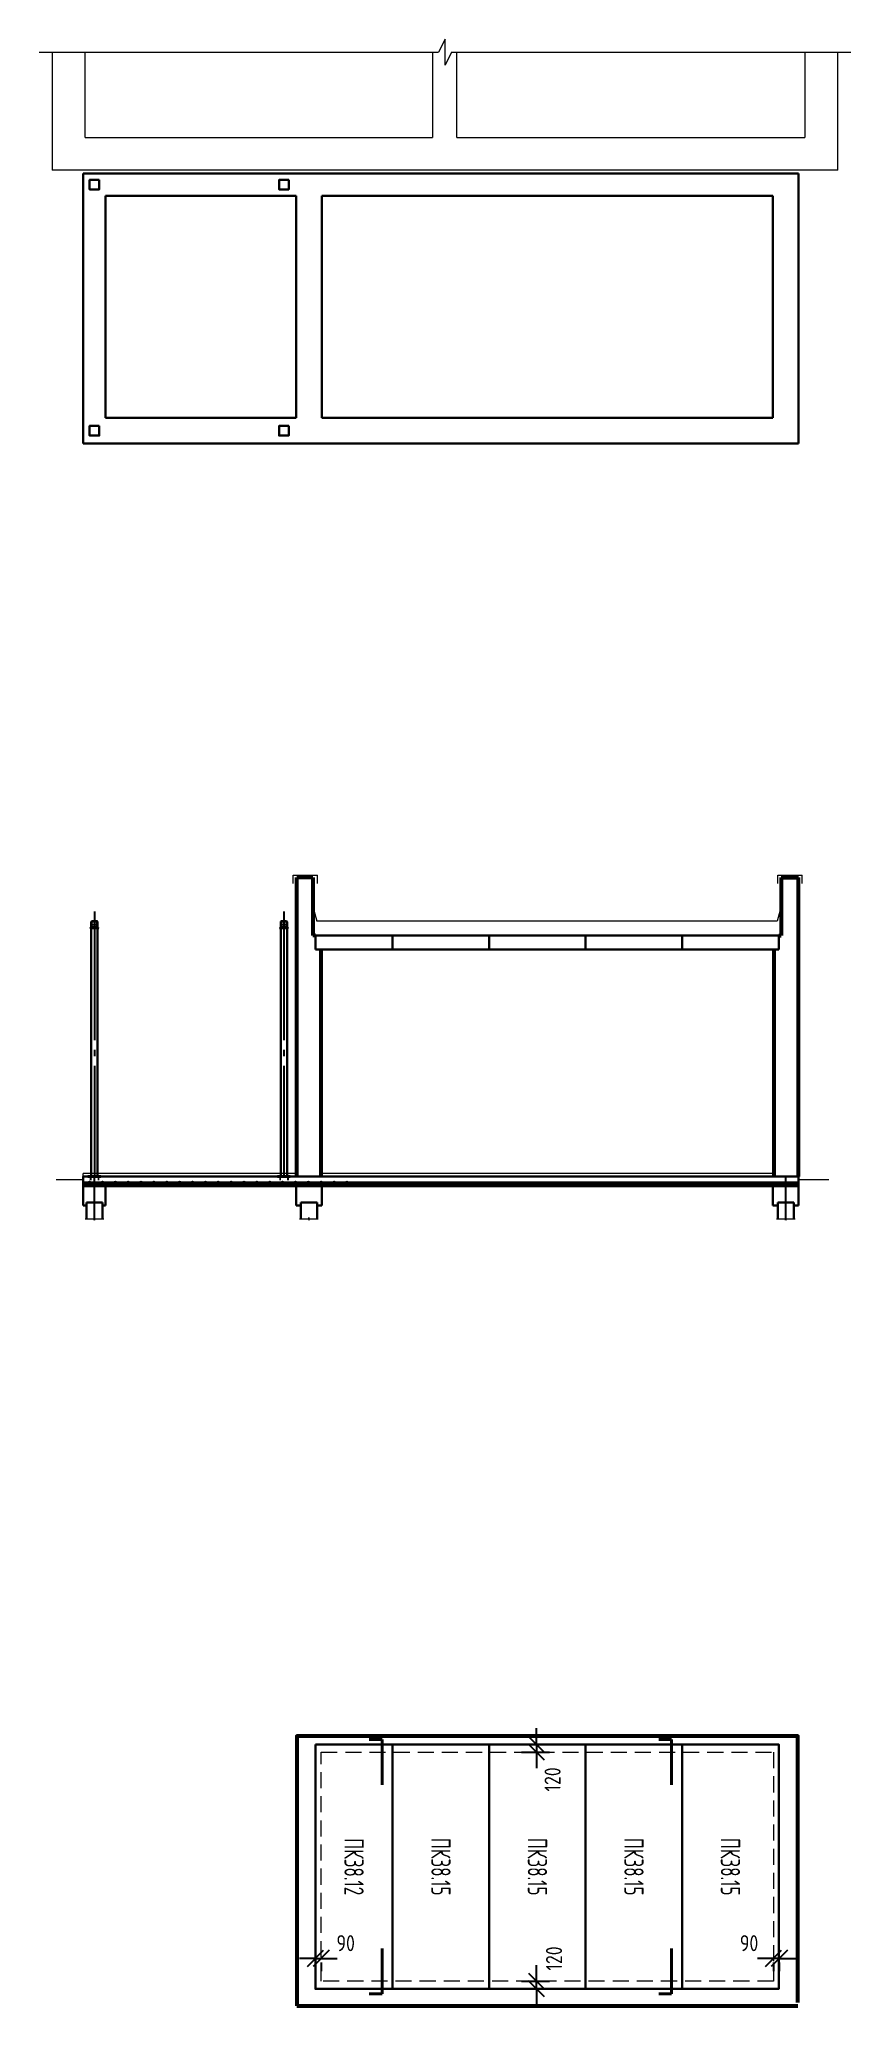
# Model space of a CAD drawing. Header units: millimetres. Extents: x -112594 to 313336, y -1917 to 255843.
# Drawn here: x -46606 to -33996, y 151072 to 181632 of the extents above; entities that cross this region are included whole.
import ezdxf
from ezdxf.enums import TextEntityAlignment as Align

# ---------------------------------------------------------------- set-up
doc = ezdxf.new("R2010")
doc.units = ezdxf.units.MM
doc.header["$MEASUREMENT"] = 0
for name, pattern in [('CENTER', [50.8, 31.75, -6.35, 6.35, -6.35]), ('DASH', [0.75, 0.5, -0.25]), ('HIDDEN', [0.375, 0.25, -0.125]), ('ГОСТ 2.303 4', [7, 5, -2, 0]), ('ГОСТ 2.303 5', [24, 20, -1.5, 1, -1.5])]:
    doc.linetypes.add(name, pattern=pattern)
for name, color, linetype, lineweight in [('Арматура ОСН', 6, 'Continuous', 40), ('Кирпич силикат', 31, 'Continuous', 53), ('МЕТАЛЛ-25', 122, 'Continuous', 30), ('МОНОЛИТ', 2, 'Continuous', 30), ('ОСИ', 211, 'CENTER', 15), ('размерная', 5, 'Continuous', 15), ('размеры', 4, 'Continuous', 15), ('текст', 1, 'Continuous', 25), ('тонкая', 4, 'Continuous', 20)]:
    doc.layers.add(name, color=color, linetype=linetype, lineweight=lineweight)
doc.layers.add('сварка', color=6, linetype='Continuous')
doc.styles.add('ГОСТ 2.304', font='CS_Gost2304.shx')
doc.dimstyles.new('СПДС', dxfattribs={"dimscale": 100, "dimtxt": 2.5, "dimasz": 2.5, "dimexe": 2, "dimexo": 0.625, "dimgap": 1, "dimtad": 1, "dimdec": 0, "dimtxsty": 'ГОСТ 2.304', "dimblk": 'OBLIQUE', "dimblk1": 'OBLIQUE', "dimblk2": 'OBLIQUE', "dimcen": 2.5, "dimdle": 2, "dimadec": 0, "dimazin": 2, "dimtfac": 0.75, "dimtdec": 4, "dimtmove": 1, "dimatfit": 3, "dimfxl": 1, "dimtfill": 1, "dimtolj": 1, "dimarcsym": 1})

msp = doc.modelspace()

# ---------------------------------------------------------------- texts
at = {"layer": 'текст', "style": 'ГОСТ 2.304', "width": 0.8}
for s, p in [('ПК38.12', (-41715.19699, 153231.53073)), ('ПК38.15', (-40365.19699, 153231.53073)), ('ПК38.15', (-38865.19699, 153231.53073)), ('ПК38.15', (-37365.19699, 153231.53073)), ('ПК38.15', (-35865.19699, 153231.53073))]:
    msp.add_text(s, height=300, rotation=270, dxfattribs=at).set_placement(p, align=Align.MIDDLE_CENTER)

# ---------------------------------------------------------------- blocks, each defined once
blk = doc.blocks.new('_Oblique')
at = {"color": 0, "linetype": 'ByBlock', "lineweight": -2}
blk.add_line((-0.5, -0.5), (0.5, 0.5), dxfattribs=at)
blk = doc.blocks.new('*D461')
at = {"layer": 'размеры', "color": 0, "lineweight": -2, "ltscale": 100, "transparency": 16777216}
for p, q in [((-38878, 155132), (-38878, 155382)), ((-39201, 155132), (-38678, 155132)), ((-39111, 155012), (-38678, 155012)), ((-38878, 155132), (-38878, 155012)), ((-38878, 155012), (-38878, 154762))]:
    blk.add_line(p, q, dxfattribs=at)
at = {"layer": 'размеры', "color": 0, "lineweight": -2, "ltscale": 100, "transparency": 16777216, "xscale": 250, "yscale": 250, "zscale": 250, "rotation": 270}
blk.add_blockref('_Oblique', (-38878, 155132), dxfattribs=at)
at = {"layer": 'размеры', "color": 0, "ltscale": 100, "transparency": 16777216, "insert": (-38629, 154588), "char_height": 250, "attachment_point": 5, "rotation": 90, "style": 'ГОСТ 2.304', "bg_fill": 3, "box_fill_scale": 1.25, "bg_fill_color": 256, "bg_fill_true_color": 13158600, "bg_fill_transparency": 0}
blk.add_mtext('\\A1;120', dxfattribs=at)
at = {"layer": 'размеры', "color": 0, "lineweight": -2, "ltscale": 100, "transparency": 16777216, "xscale": 250, "yscale": 250, "zscale": 250, "rotation": 90}
blk.add_blockref('_Oblique', (-38878, 155012), dxfattribs=at)
blk = doc.blocks.new('*D462')
at = {"layer": 'размеры', "color": 0, "lineweight": -2, "ltscale": 100, "transparency": 16777216}
for p, q in [((-38878, 151452), (-38878, 151702)), ((-39201, 151332), (-38678, 151332)), ((-39111, 151452), (-38678, 151452)), ((-38878, 151332), (-38878, 151082))]:
    blk.add_line(p, q, dxfattribs=at)
at = {"layer": 'размеры', "color": 0, "ltscale": 100, "transparency": 16777216, "insert": (-38607, 151805), "char_height": 250, "attachment_point": 5, "rotation": 90, "style": 'ГОСТ 2.304', "bg_fill": 3, "box_fill_scale": 1.25, "bg_fill_color": 256, "bg_fill_true_color": 13158600, "bg_fill_transparency": 0}
blk.add_mtext('\\A1;120', dxfattribs=at)
at = {"layer": 'размеры', "color": 0, "lineweight": -2, "ltscale": 100, "transparency": 16777216}
blk.add_line((-38878, 151332), (-38878, 151452), dxfattribs=at)
at = {"layer": 'размеры', "color": 0, "lineweight": -2, "ltscale": 100, "transparency": 16777216, "xscale": 250, "yscale": 250, "zscale": 250}
for p, rotation in [((-38878, 151452), 270), ((-38878, 151332), 90)]:
    blk.add_blockref('_Oblique', p, dxfattribs=dict(at, rotation=rotation))
blk = doc.blocks.new('*D463')
at = {"layer": 'размеры', "color": 0, "lineweight": -2, "ltscale": 100, "transparency": 16777216}
for p, q in [((-42315, 151807), (-42565, 151807)), ((-42315, 151807), (-42225, 151807)), ((-42315, 151744), (-42315, 151607)), ((-42225, 151807), (-41975, 151807)), ((-42225, 151744), (-42225, 151607))]:
    blk.add_line(p, q, dxfattribs=at)
at = {"layer": 'размеры', "color": 0, "ltscale": 100, "transparency": 16777216, "insert": (-41845, 152043), "char_height": 250, "attachment_point": 5, "style": 'ГОСТ 2.304', "bg_fill": 3, "box_fill_scale": 1.25, "bg_fill_color": 256, "bg_fill_true_color": 13158600, "bg_fill_transparency": 0}
blk.add_mtext('\\A1;90', dxfattribs=at)
at = {"layer": 'размеры', "color": 0, "lineweight": -2, "ltscale": 100, "transparency": 16777216, "xscale": 250, "yscale": 250, "zscale": 250}
blk.add_blockref('_Oblique', (-42315, 151807), dxfattribs=at)
at = {"layer": 'размеры', "color": 0, "lineweight": -2, "ltscale": 100, "transparency": 16777216, "xscale": 250, "yscale": 250, "zscale": 250, "rotation": 180}
blk.add_blockref('_Oblique', (-42225, 151807), dxfattribs=at)
blk = doc.blocks.new('*D464')
at = {"layer": 'размеры', "color": 0, "lineweight": -2, "ltscale": 100, "transparency": 16777216}
for p, q in [((-35195, 151807), (-35445, 151807)), ((-35105, 151807), (-35195, 151807)), ((-35195, 151744), (-35195, 151607)), ((-35105, 151807), (-34855, 151807)), ((-35105, 151744), (-35105, 151607))]:
    blk.add_line(p, q, dxfattribs=at)
at = {"layer": 'размеры', "color": 0, "ltscale": 100, "transparency": 16777216, "insert": (-35575, 152043), "char_height": 250, "attachment_point": 5, "style": 'ГОСТ 2.304', "bg_fill": 3, "box_fill_scale": 1.25, "bg_fill_color": 256, "bg_fill_true_color": 13158600, "bg_fill_transparency": 0}
blk.add_mtext('\\A1;90', dxfattribs=at)
at = {"layer": 'размеры', "color": 0, "lineweight": -2, "ltscale": 100, "transparency": 16777216, "xscale": 250, "yscale": 250, "zscale": 250}
blk.add_blockref('_Oblique', (-35195, 151807), dxfattribs=at)
at = {"layer": 'размеры', "color": 0, "lineweight": -2, "ltscale": 100, "transparency": 16777216, "xscale": 250, "yscale": 250, "zscale": 250, "rotation": 180}
blk.add_blockref('_Oblique', (-35105, 151807), dxfattribs=at)
blk = doc.blocks.new('A$C66927208')
at = {"layer": 'МЕТАЛЛ-25', "ltscale": 100}
for p, q in [((-50, -38), (-50, 38)), ((-44, -38), (-44, 38)), ((-38, 50), (38, 50)), ((-38, 44), (38, 44)), ((44, 38), (44, -38)), ((50, 38), (50, -38)), ((38, -44), (-38, -44)), ((38, -50), (-38, -50))]:
    blk.add_line(p, q, dxfattribs=at)
for centre, radius, start, end in [((-38, 38), 12, 90, 180), ((-38, 38), 6, 90, 180), ((38, 38), 12, 0, 90), ((38, 38), 6, 0, 90), ((-38, -38), 12, 180, 270), ((-38, -38), 6, 180, 270), ((38, -38), 6, 270, 0), ((38, -38), 12, 270, 0)]:
    blk.add_arc(centre, radius, start, end, dxfattribs=at)
at = {"layer": 'тонкая', "linetype": 'ГОСТ 2.303 5', "lineweight": 25, "ltscale": 10}
for p, q in [((-55, 0), (55, 0)), ((0, 55), (0, -55))]:
    blk.add_line(p, q, dxfattribs=at)

# ---------------------------------------------------------------- hatches: boundary and pattern name
at = {"layer": 'сварка', "ltscale": 10}
h = msp.add_hatch(color=256, dxfattribs=at)
h.dxf.hatch_style = 1
h.paths.add_polyline_path([(-45800.19699, 167816.53661), (-45810.19699, 167816.53661, 0.4142135624), (-45800.19699, 167806.53661)])
h = msp.add_hatch(color=256, dxfattribs=at)
h.dxf.hatch_style = 1
h.paths.add_polyline_path([(-45700.19699, 167816.53661), (-45690.19699, 167816.53661, -0.4142135624), (-45700.19699, 167806.53661)])
h = msp.add_hatch(color=256, dxfattribs=at)
h.dxf.hatch_style = 1
h.paths.add_polyline_path([(-42855.19699, 167816.53661), (-42865.19699, 167816.53661, 0.4142135624), (-42855.19699, 167806.53661)])
h = msp.add_hatch(color=256, dxfattribs=at)
h.dxf.hatch_style = 1
h.paths.add_polyline_path([(-42755.19699, 167816.53661), (-42745.19699, 167816.53661, -0.4142135624), (-42755.19699, 167806.53661)])

# ---------------------------------------------------------------- linework, layer by layer
at = {"layer": 'Арматура ОСН', "ltscale": 100}
for p, q in [((-45905.19699, 163858.04932), (-34825.19699, 163858.04932)), ((-45905.19699, 163846.04932), (-45905.19699, 163858.04932)), ((-45905.19699, 163846.04932), (-34825.19699, 163846.04932)), ((-34825.19699, 163846.04932), (-34825.19699, 163858.04932)), ((-41279.82963, 155207.40141), (-41479.9681, 155207.40141)), ((-41279.82963, 154501.93391), (-41279.82963, 155207.40141)), ((-36779.82963, 155207.40141), (-36979.9681, 155207.40141)), ((-36779.82963, 154501.93391), (-36779.82963, 155207.40141)), ((-41279.82963, 151961.12755), (-41279.82963, 151255.66005)), ((-36779.82963, 151961.12755), (-36779.82963, 151255.66005)), ((-41279.82963, 151255.66005), (-41479.9681, 151255.66005)), ((-36779.82963, 151255.66005), (-36979.9681, 151255.66005))]:
    msp.add_line(p, q, dxfattribs=at)
for centre in [(-45825.19699, 163864.04932), (-45625.19699, 163864.04932), (-45425.19699, 163864.04932), (-45225.19699, 163864.04932), (-45025.19699, 163864.04932), (-44825.19699, 163864.04932), (-44625.19699, 163864.04932), (-44425.19699, 163864.04932), (-44225.19699, 163864.04932), (-44025.19699, 163864.04932), (-43825.19699, 163864.04932), (-43625.19699, 163864.04932), (-43425.19699, 163864.04932), (-43225.19699, 163864.04932), (-43025.19699, 163864.04932), (-42825.19699, 163864.04932), (-42625.19699, 163864.04932), (-42425.19699, 163864.04932), (-42225.19699, 163864.04932), (-42025.19699, 163864.04932), (-41825.19699, 163864.04932)]:
    msp.add_circle(centre, 6, dxfattribs=at)
at = {"layer": 'Кирпич силикат', "lineweight": 15, "ltscale": 40}
for p, q in [((-45896.21655, 180108.2782), (-40496.21657, 180108.2782)), ((-40116.21657, 180108.2782), (-34706.21657, 180108.2782)), ((-34196.21658, 179598.27818), (-46406.21657, 179598.27818))]:
    msp.add_line(p, q, dxfattribs=at)
at = {"layer": 'Кирпич силикат', "ltscale": 40}
for p, q in [((-42605.19699, 163956.04932), (-42605.19699, 168606.04932)), ((-42355.19699, 168606.04932), (-42605.19699, 168606.04932)), ((-42355.19699, 168606.04932), (-42355.19699, 167706.04932)), ((-35075.19699, 168606.04932), (-34805.19699, 168606.04932)), ((-35075.19699, 168606.04932), (-35075.19699, 167706.04932)), ((-34805.19699, 163956.04932), (-34805.19699, 168606.04932)), ((-42315.19699, 167706.04932), (-42355.19699, 167706.04932)), ((-42225.19699, 163956.04932), (-42225.19699, 167486.04932)), ((-35185.19699, 163956.04932), (-35185.19699, 167486.04932)), ((-35115.19699, 167706.04932), (-35075.19699, 167706.04932)), ((-42605.19699, 151071.53073), (-34815.19699, 151071.53073))]:
    msp.add_line(p, q, dxfattribs=at)
at = {"layer": 'Кирпич силикат', "linetype": 'HIDDEN', "lineweight": 15, "ltscale": 1000}
for p, q in [((-42225.19699, 151451.53073), (-42225.19699, 155011.53073)), ((-42225.19699, 155011.53073), (-35195.19699, 155011.53073)), ((-35195.19699, 155011.53073), (-35195.19699, 151451.53073)), ((-35195.19699, 151451.53073), (-42225.19699, 151451.53073))]:
    msp.add_line(p, q, dxfattribs=at)
at = {"layer": 'Кирпич силикат', "lineweight": 15, "ltscale": 40, "flags": 128}
for points in [[(-46406.21657, 181432.09206), (-46406.21657, 179598.27818)], [(-45896.21657, 180108.27818), (-45896.21657, 181432.09206)], [(-40496.21657, 181432.09206), (-40496.21657, 180108.27821)], [(-40116.21657, 180108.27821), (-40116.21657, 181432.09206)], [(-34706.21657, 181432.09206), (-34706.21657, 180108.27818)], [(-34196.21657, 179598.27818), (-34196.21657, 181432.09206)]]:
    msp.add_lwpolyline(points, dxfattribs=at)
at = {"layer": 'Кирпич силикат', "ltscale": 40, "flags": 128}
msp.add_lwpolyline([(-34815.19699, 151121.53073), (-34815.19699, 155261.53073), (-42605.19699, 155261.53073), (-42605.19699, 151071.53073)], dxfattribs=at)
at = {"layer": 'МЕТАЛЛ-25', "ltscale": 10}
for p, q in [((-45690.19699, 167826.53661), (-45810.19699, 167826.53661)), ((-45810.19699, 167816.53661), (-45810.19699, 167826.53661)), ((-45690.19699, 167816.53661), (-45810.19699, 167816.53661)), ((-45690.19699, 167816.53661), (-45690.19699, 167826.53661)), ((-42745.19699, 167826.53661), (-42865.19699, 167826.53661)), ((-42865.19699, 167816.53661), (-42865.19699, 167826.53661)), ((-42745.19699, 167816.53661), (-42865.19699, 167816.53661)), ((-42745.19699, 167816.53661), (-42745.19699, 167826.53661))]:
    msp.add_line(p, q, dxfattribs=at)
at = {"layer": 'МЕТАЛЛ-25', "ltscale": 100}
for p, q in [((-45800.19699, 167816.53661), (-45800.19699, 163966.04932)), ((-45700.19699, 163966.04932), (-45700.19699, 167816.53661)), ((-42855.19699, 167816.53661), (-42855.19699, 163966.04932)), ((-42755.19699, 163966.04932), (-42755.19699, 167816.53661)), ((-45850.19699, 163966.04932), (-45650.19699, 163966.04932)), ((-45850.19699, 163956.04932), (-45850.19699, 163966.04932)), ((-45850.19699, 163956.04932), (-45650.19699, 163956.04932)), ((-45830.19699, 163956.04932), (-45670.19698, 163956.04932)), ((-45810.22313, 163966.04932), (-45690.17084, 163966.04932)), ((-45800.19699, 163966.04932), (-45700.19699, 163966.04932)), ((-45800.19699, 163966.04932), (-45700.19699, 163966.04932)), ((-45650.19699, 163956.04932), (-45650.19699, 163966.04932)), ((-42905.19699, 163966.04932), (-42705.19699, 163966.04932)), ((-42905.19699, 163956.04932), (-42905.19699, 163966.04932)), ((-42905.19699, 163956.04932), (-42705.19699, 163956.04932)), ((-42885.19699, 163956.04932), (-42725.19698, 163956.04932)), ((-42865.22313, 163966.04932), (-42745.17084, 163966.04932)), ((-42855.19699, 163966.04932), (-42755.19699, 163966.04932)), ((-42855.19699, 163966.04932), (-42755.19699, 163966.04932)), ((-42705.19699, 163956.04932), (-42705.19699, 163966.04932))]:
    msp.add_line(p, q, dxfattribs=at)
at = {"layer": 'МЕТАЛЛ-25', "color": 4, "linetype": 'ГОСТ 2.303 4', "lineweight": 20, "ltscale": 10}
for p, q in [((-45794.19699, 167816.53661), (-45794.19699, 163966.04932)), ((-45706.19699, 167816.53661), (-45706.19699, 163966.04932)), ((-42849.19699, 167816.53661), (-42849.19699, 163966.04932)), ((-42761.19699, 167816.53661), (-42761.19699, 163966.04932))]:
    msp.add_line(p, q, dxfattribs=at)
at = {"layer": 'МЕТАЛЛ-25', "linetype": 'ГОСТ 2.303 5', "lineweight": 25, "ltscale": 100}
for p, q in [((-45750.19699, 168076.74995), (-45750.19699, 163961.04932)), ((-42805.19699, 168076.74995), (-42805.19699, 163961.04932))]:
    msp.add_line(p, q, dxfattribs=at)
at = {"layer": 'МЕТАЛЛ-25', "ltscale": 75}
for points in [[(-45675.19699, 179448.28858), (-45675.19699, 179298.28858), (-45825.19699, 179298.28858), (-45825.19699, 179448.28858)], [(-42730.19699, 179448.28858), (-42730.19699, 179298.28858), (-42880.19699, 179298.28858), (-42880.19699, 179448.28858)], [(-45675.19699, 175623.28858), (-45675.19699, 175473.28858), (-45825.19699, 175473.28858), (-45825.19699, 175623.28858)], [(-42730.19699, 175623.28858), (-42730.19699, 175473.28858), (-42880.19699, 175473.28858), (-42880.19699, 175623.28858)]]:
    msp.add_lwpolyline(points, close=True, dxfattribs=at)
at = {"layer": 'МОНОЛИТ', "ltscale": 20}
for p, q in [((-34805.19699, 179548.28858), (-45925.19699, 179548.28858)), ((-45925.19699, 179548.28858), (-45925.19699, 175348.28858)), ((-34805.19699, 175348.28858), (-34805.19699, 179548.28858)), ((-42615.19699, 179198.28858), (-45575.19699, 179198.28858)), ((-45575.19699, 179198.28858), (-45575.19699, 175748.28858)), ((-42615.19699, 179198.28858), (-42615.19699, 175748.28858)), ((-35205.19699, 179198.28858), (-42215.19699, 179198.28858)), ((-42215.19699, 179198.28858), (-42215.19699, 175748.28858)), ((-35205.19699, 175748.28858), (-35205.19699, 179198.28858)), ((-45575.19699, 175748.28858), (-42615.19699, 175748.28858)), ((-42215.19699, 175748.28858), (-35205.19699, 175748.28858)), ((-45925.19699, 175348.28858), (-34805.19699, 175348.28858))]:
    msp.add_line(p, q, dxfattribs=at)
at = {"layer": 'МОНОЛИТ', "ltscale": 100}
for p, q in [((-35115.19699, 167706.04932), (-42315.19699, 167706.04932)), ((-42315.19699, 167486.04932), (-42315.19699, 167706.04932)), ((-35115.19699, 167486.04932), (-42315.19699, 167486.04932)), ((-41115.19699, 167486.04932), (-41115.19699, 167706.04932)), ((-39615.19699, 167486.04932), (-39615.19699, 167706.04932)), ((-38115.19699, 167486.04932), (-38115.19699, 167706.04932)), ((-36615.19699, 167486.04932), (-36615.19699, 167706.04932)), ((-35115.19699, 167706.04932), (-35115.19699, 167486.04932))]:
    msp.add_line(p, q, dxfattribs=at)
at = {"layer": 'МОНОЛИТ'}
for p, q in [((-34805.19699, 163956.04932), (-45925.19699, 163956.04932)), ((-45925.19699, 163956.04932), (-45925.19699, 163806.04932)), ((-45925.19699, 163806.04932), (-34805.19699, 163806.04932)), ((-45925.19699, 163806.04932), (-45925.19699, 163506.04932)), ((-45575.19699, 163506.04932), (-45575.19699, 163806.04932)), ((-42615.19699, 163506.04932), (-42615.19699, 163806.04932)), ((-42215.19699, 163806.04932), (-42215.19699, 163506.04932)), ((-35205.19699, 163506.04932), (-35205.19699, 163806.04932)), ((-34805.19699, 163806.04932), (-34805.19699, 163956.04932)), ((-34805.19699, 163806.04932), (-34805.19699, 163506.04932)), ((-45925.19699, 163506.04932), (-45875.19699, 163506.04932)), ((-45875.19699, 163301.63021), (-45875.19699, 163556.04932)), ((-45875.19699, 163556.04932), (-45625.19699, 163556.04932)), ((-45625.19699, 163301.63021), (-45625.19699, 163556.04932)), ((-45625.19699, 163506.04932), (-45575.19699, 163506.04932)), ((-42540.19699, 163506.04932), (-42615.19699, 163506.04932)), ((-42540.19699, 163301.63021), (-42540.19699, 163556.04932)), ((-42540.19699, 163556.04932), (-42290.19699, 163556.04932)), ((-42290.19699, 163301.63021), (-42290.19699, 163556.04932)), ((-42215.19699, 163506.04932), (-42290.19699, 163506.04932)), ((-35130.19699, 163506.04932), (-35205.19699, 163506.04932)), ((-35130.19699, 163301.63021), (-35130.19699, 163556.04932)), ((-35130.19699, 163556.04932), (-34880.19699, 163556.04932)), ((-34880.19699, 163301.63021), (-34880.19699, 163556.04932)), ((-34805.19699, 163506.04932), (-34880.19699, 163506.04932))]:
    msp.add_line(p, q, dxfattribs=at)
at = {"layer": 'МОНОЛИТ', "ltscale": 100}
for points in [[(-42315.19699, 155131.53073), (-42315.19699, 151331.53073), (-41115.19699, 151331.53073), (-41115.19699, 155131.53073)], [(-41115.19699, 155131.53073), (-41115.19699, 151331.53073), (-39615.19699, 151331.53073), (-39615.19699, 155131.53073)], [(-39615.19699, 155131.53073), (-39615.19699, 151331.53073), (-38115.19699, 151331.53073), (-38115.19699, 155131.53073)], [(-38115.19699, 155131.53073), (-38115.19699, 151331.53073), (-36615.19699, 151331.53073), (-36615.19699, 155131.53073)], [(-36615.19699, 155131.53073), (-36615.19699, 151331.53073), (-35115.19699, 151331.53073), (-35115.19699, 155131.53073)]]:
    msp.add_lwpolyline(points, close=True, dxfattribs=at)
at = {"layer": 'ОСИ', "linetype": 'ГОСТ 2.303 5', "lineweight": 25, "ltscale": 50}
for p, q in [((-45750.19699, 163281.63021), (-45750.19699, 163956.04932)), ((-35005.19699, 163281.63021), (-35005.19699, 163956.04932))]:
    msp.add_line(p, q, dxfattribs=at)
at = {"layer": 'размерная', "ltscale": 100}
for p, q in [((-45850.19699, 163950.04932), (-45850.19699, 163956.04932)), ((-45850.19699, 163956.04932), (-45650.19699, 163956.04932)), ((-45850.19699, 163950.04932), (-45650.19699, 163950.04932)), ((-45650.19699, 163950.04932), (-45650.19699, 163956.04932)), ((-42905.19699, 163950.04932), (-42905.19699, 163956.04932)), ((-42905.19699, 163956.04932), (-42705.19699, 163956.04932)), ((-42905.19699, 163950.04932), (-42705.19699, 163950.04932)), ((-42705.19699, 163950.04932), (-42705.19699, 163956.04932))]:
    msp.add_line(p, q, dxfattribs=at)
at = {"layer": 'размеры', "ltscale": 100}
for p, q in [((-40301.21657, 181632.09206), (-40401.21657, 181432.09206)), ((-40301.21657, 181232.09206), (-40301.21657, 181632.09206)), ((-46606.21657, 181432.09206), (-40401.21657, 181432.09206)), ((-40201.21657, 181432.09206), (-40301.21657, 181232.09206)), ((-40201.21657, 181432.09206), (-33996.21657, 181432.09206)), ((-42658.54931, 168511.22861), (-42658.54931, 168642.34126)), ((-42658.54931, 168642.34126), (-42281.84466, 168642.34126)), ((-42281.84466, 168511.22861), (-42281.84466, 168642.34126)), ((-35128.54931, 168511.22861), (-35128.54931, 168642.34126)), ((-35128.54931, 168642.34126), (-34751.84466, 168642.34126)), ((-34751.84466, 168511.22861), (-34751.84466, 168642.34126))]:
    msp.add_line(p, q, dxfattribs=at)
at = {"layer": 'сварка', "ltscale": 10}
for centre, start, end in [((-45800.19699, 167816.53661), 180, 270), ((-45700.19699, 167816.53661), 270, 0), ((-42855.19699, 167816.53661), 180, 270), ((-42755.19699, 167816.53661), 270, 0)]:
    msp.add_arc(centre, 10, start, end, dxfattribs=at)
at = {"layer": 'тонкая', "ltscale": 100}
for p, q in [((-42355.19699, 168156.04932), (-42293.25239, 167926.04932)), ((-35075.19699, 168156.04932), (-35137.14158, 167926.04932)), ((-35137.14158, 167926.04932), (-42293.25239, 167926.04932))]:
    msp.add_line(p, q, dxfattribs=at)
at = {"layer": 'тонкая'}
for p, q in [((-45925.19699, 163906.04932), (-46345.31943, 163906.04932)), ((-42605.19699, 164006.04932), (-45925.19699, 164006.04932)), ((-35185.19699, 164006.04932), (-42225.19699, 164006.04932)), ((-34335.03785, 163906.04932), (-34805.19699, 163906.04932))]:
    msp.add_line(p, q, dxfattribs=at)
at = {"layer": 'тонкая', "ltscale": 10}
for p, q in [((-45925.19699, 163956.04932), (-45925.19699, 164006.04932)), ((-34805.19699, 163956.04932), (-34805.19699, 164006.04932)), ((-45895.19699, 163301.63021), (-45760.19699, 163301.63021)), ((-45760.19699, 163301.63021), (-45750.19699, 163321.63021)), ((-45750.19699, 163321.63021), (-45750.19699, 163281.63021)), ((-45750.19699, 163281.63021), (-45740.19699, 163301.63021)), ((-45740.19699, 163301.63021), (-45605.19699, 163301.63021)), ((-42560.19699, 163301.63021), (-42425.19699, 163301.63021)), ((-42425.19699, 163301.63021), (-42415.19699, 163321.63021)), ((-42415.19699, 163321.63021), (-42415.19699, 163281.63021)), ((-42415.19699, 163281.63021), (-42405.19699, 163301.63021)), ((-42405.19699, 163301.63021), (-42270.19699, 163301.63021)), ((-35150.19699, 163301.63021), (-35015.19699, 163301.63021)), ((-35015.19699, 163301.63021), (-35005.19699, 163321.63021)), ((-35005.19699, 163321.63021), (-35005.19699, 163281.63021)), ((-35005.19699, 163281.63021), (-34995.19699, 163301.63021)), ((-34995.19699, 163301.63021), (-34860.19699, 163301.63021))]:
    msp.add_line(p, q, dxfattribs=at)
at = {"layer": 'тонкая', "linetype": 'DASH', "ltscale": 100}
for p, q in [((-45830.19699, 163822.41732), (-45790.19699, 163822.41732)), ((-45830.19699, 163814.41732), (-45830.19699, 163822.41732)), ((-45830.19699, 163814.41732), (-45790.19699, 163814.41732)), ((-45814.19699, 163950.04932), (-45814.19699, 163822.41732)), ((-45806.19699, 163950.04932), (-45806.19699, 163822.41732)), ((-45790.19699, 163814.41732), (-45790.19699, 163822.41732)), ((-45670.19699, 163822.41732), (-45710.19699, 163822.41732)), ((-45710.19699, 163814.41732), (-45710.19699, 163822.41732)), ((-45670.19699, 163814.41732), (-45710.19699, 163814.41732)), ((-45694.19699, 163950.04932), (-45694.19699, 163822.41732)), ((-45686.19699, 163950.04932), (-45686.19699, 163822.41732)), ((-45670.19699, 163814.41732), (-45670.19699, 163822.41732)), ((-42885.19699, 163822.41732), (-42845.19699, 163822.41732)), ((-42885.19699, 163814.41732), (-42885.19699, 163822.41732)), ((-42885.19699, 163814.41732), (-42845.19699, 163814.41732)), ((-42869.19699, 163950.04932), (-42869.19699, 163822.41732)), ((-42861.19699, 163950.04932), (-42861.19699, 163822.41732)), ((-42845.19699, 163814.41732), (-42845.19699, 163822.41732)), ((-42725.19699, 163822.41732), (-42765.19699, 163822.41732)), ((-42765.19699, 163814.41732), (-42765.19699, 163822.41732)), ((-42725.19699, 163814.41732), (-42765.19699, 163814.41732)), ((-42749.19699, 163950.04932), (-42749.19699, 163822.41732)), ((-42741.19699, 163950.04932), (-42741.19699, 163822.41732)), ((-42725.19699, 163814.41732), (-42725.19699, 163822.41732))]:
    msp.add_line(p, q, dxfattribs=at)

# ---------------------------------------------------------------- block references
at = {"layer": 'тонкая', "ltscale": 10}
for p in [(-45750.19699, 167876.53661), (-42805.19699, 167876.53661)]:
    msp.add_blockref('A$C66927208', p, dxfattribs=at)

msp.set_redraw_order([(e.dxf.handle, doc.entitydb.next_handle()) for e in msp.query("TEXT MTEXT ATTDEF DIMENSION ARC_DIMENSION")])  # texts and dimensions are drawn at this point

# ---------------------------------------------------------------- next in the draw order: dimensions: what is measured, and where the dimension line sits
at = {"layer": 'размеры', "ltscale": 100}
for base, p1, p2, angle, picture, middle in [((-38877.85013, 155011.53073), (-39263.41168, 155131.53073), (-39173.41168, 155011.53073), 270, '*D461', (-38629.42358, 154587.58)), ((-35195.19699, 151806.86803), (-35105.19699, 151806.86803), (-35195.19699, 151806.86803), 180, '*D464', (-35574.96387, 152042.50879)), ((-38877.85013, 151451.53073), (-39263.41168, 151331.53073), (-39173.41168, 151451.53073), 270, '*D462', (-38606.8246, 151804.55615))]:
    dim = msp.add_linear_dim(base=base, p1=p1, p2=p2, angle=angle, dimstyle='СПДС', override={"dimtmove": 2}, dxfattribs=at)
    dim.commit()
    dim.dimension.update_dxf_attribs({"geometry": picture, "text_midpoint": middle, "dimtype": 160})
dim = msp.add_linear_dim(base=(-42225.19699, 151806.86803), p1=(-42315.19699, 151806.86803), p2=(-42225.19699, 151806.86803), dimstyle='СПДС', override={"dimtmove": 2}, dxfattribs=at)
dim.commit()
dim.dimension.update_dxf_attribs({"geometry": '*D463', "text_midpoint": (-41845.4301, 152042.50879), "dimtype": 160})

doc.saveas('drawing.dxf')
